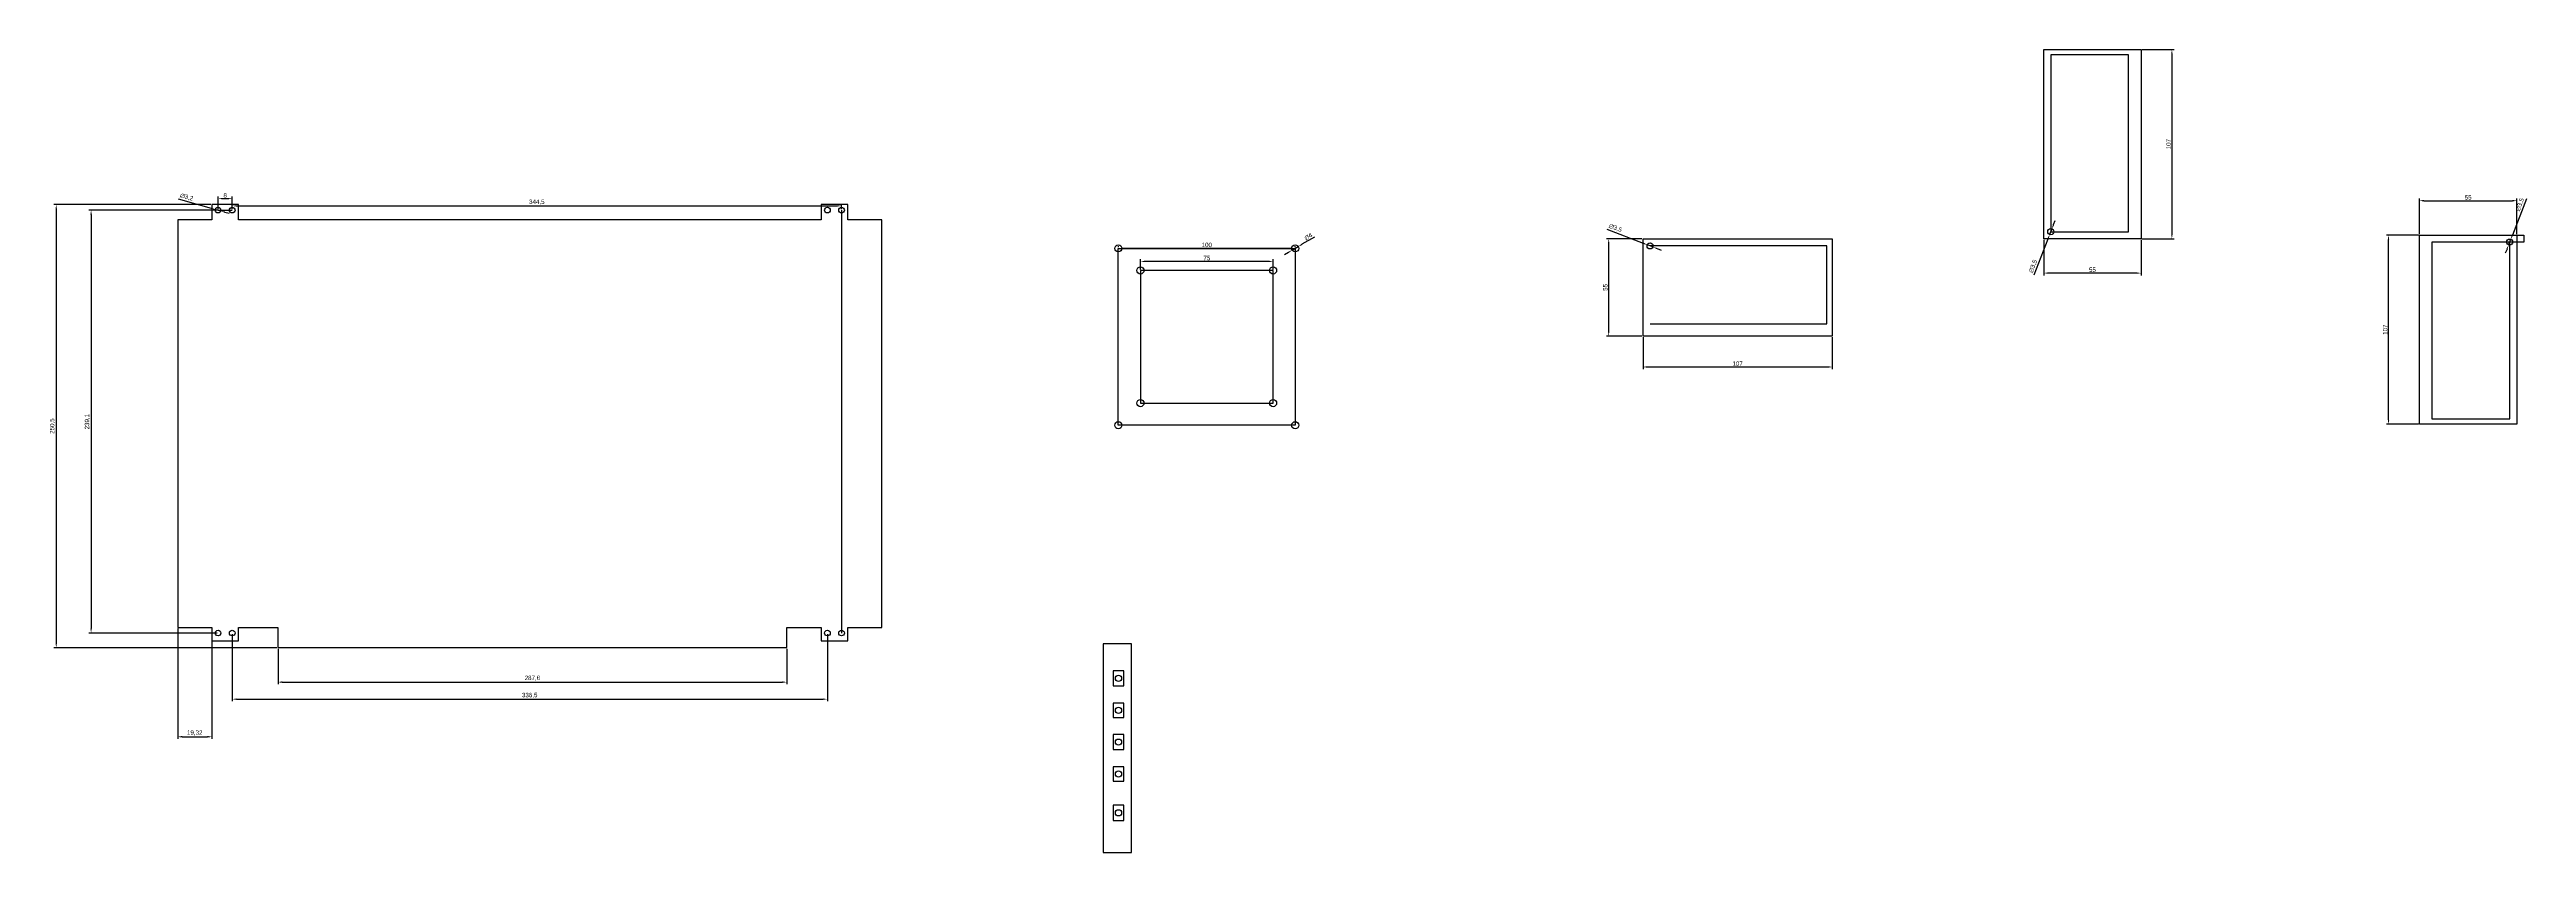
# Model space of a CAD drawing. Header units: millimetres. Extents: x -1635 to 5442, y -1125 to 1353.
# Drawn here: x 2067 to 3467, y 900 to 1353 of the extents above; entities that cross this region are included whole.
import ezdxf

# ---------------------------------------------------------------- set-up
doc = ezdxf.new("R2010")
doc.units = ezdxf.units.MM
doc.styles.get("Standard").update_dxf_attribs({"font": 'arial.ttf'})
doc.dimstyles.new('ISO-25', dxfattribs={"dimtxt": 2.5, "dimasz": 2.5, "dimexe": 1.25, "dimexo": 0.625, "dimtad": 1, "dimtxsty": 'Standard', "dimcen": 2.5, "dimadec": 0, "dimazin": 0, "dimtfac": 1, "dimtmove": 0, "dimatfit": 3, "dimfxl": 1, "dimarcsym": 0})

# ---------------------------------------------------------------- blocks, each defined once
blk = doc.blocks.new('*D1')
at = {"color": 0, "lineweight": -2, "transparency": 16777216}
for p, q in [((2671.1, 1241.7), (2671.1, 1242.3)), ((2673.6, 1241.1), (2768.6, 1241.1)), ((2771.1, 1241.7), (2771.1, 1242.3))]:
    blk.add_line(p, q, dxfattribs=at)
at = {"color": 0, "transparency": 16777216}
for points in [[(2673.6, 1241.5), (2673.6, 1240.7), (2671.1, 1241.1)], [(2768.6, 1241.5), (2768.6, 1240.7), (2771.1, 1241.1)]]:
    blk.add_solid(points, dxfattribs=at)
at = {"layer": 'Defpoints', "color": 0, "transparency": 16777216}
for p in [(2671.1, 1241.1), (2771.1, 1241.1), (2771.1, 1241.1)]:
    blk.add_point(p, dxfattribs=at)
at = {"color": 0, "transparency": 16777216, "insert": (2721.1, 1243), "char_height": 2.5, "attachment_point": 5}
blk.add_mtext('100', dxfattribs=at)
blk = doc.blocks.new('*D2')
at = {"color": 0, "lineweight": -2, "transparency": 16777216}
for p, q in [((2683.6, 1229.2), (2683.6, 1234.9)), ((2756.1, 1233.7), (2686.1, 1233.7)), ((2758.6, 1229.2), (2758.6, 1234.9))]:
    blk.add_line(p, q, dxfattribs=at)
at = {"color": 0, "transparency": 16777216}
for points in [[(2686.1, 1234.1), (2686.1, 1233.3), (2683.6, 1233.7)], [(2756.1, 1234.1), (2756.1, 1233.3), (2758.6, 1233.7)]]:
    blk.add_solid(points, dxfattribs=at)
at = {"layer": 'Defpoints', "color": 0, "transparency": 16777216}
for p in [(2683.6, 1233.7), (2683.6, 1228.6), (2758.6, 1228.6)]:
    blk.add_point(p, dxfattribs=at)
at = {"color": 0, "transparency": 16777216, "insert": (2721.1, 1235.6), "char_height": 2.5, "attachment_point": 5}
blk.add_mtext('75', dxfattribs=at)
blk = doc.blocks.new('*D3')
at = {"color": 0, "lineweight": -2, "transparency": 16777216}
for p, q in [((2781.9, 1247.5), (2774.9, 1243.4)), ((2767.2, 1238.8), (2765, 1237.5)), ((2769.3, 1240.1), (2772.8, 1242.1))]:
    blk.add_line(p, q, dxfattribs=at)
at = {"color": 0, "transparency": 16777216}
for points in [[(2767, 1239.1), (2767.4, 1238.4), (2769.3, 1240.1)], [(2774.7, 1243.7), (2775.2, 1243), (2772.8, 1242.1)]]:
    blk.add_solid(points, dxfattribs=at)
at = {"layer": 'Defpoints', "color": 0, "transparency": 16777216}
for p in [(2769.3, 1240.1), (2772.8, 1242.1)]:
    blk.add_point(p, dxfattribs=at)
at = {"color": 0, "transparency": 16777216, "insert": (2778.5, 1247.7), "char_height": 2.5, "attachment_point": 5, "rotation": 30.4549}
blk.add_mtext('∅4', dxfattribs=at)
blk = doc.blocks.new('*D4')
at = {"color": 0, "lineweight": -2, "transparency": 16777216}
for p, q in [((2162.1, 1263.3), (2162.1, 1270.4)), ((2164.6, 1269.2), (2167.6, 1269.2)), ((2170.1, 1263.3), (2170.1, 1270.4))]:
    blk.add_line(p, q, dxfattribs=at)
at = {"color": 0, "transparency": 16777216}
for points in [[(2164.6, 1269.6), (2164.6, 1268.8), (2162.1, 1269.2)], [(2167.6, 1269.6), (2167.6, 1268.8), (2170.1, 1269.2)]]:
    blk.add_solid(points, dxfattribs=at)
at = {"layer": 'Defpoints', "color": 0, "transparency": 16777216}
for p in [(2162.1, 1262.7), (2170.1, 1269.2), (2170.1, 1262.7)]:
    blk.add_point(p, dxfattribs=at)
at = {"color": 0, "transparency": 16777216, "insert": (2166.1, 1271.1), "char_height": 2.5, "attachment_point": 5}
blk.add_mtext('8', dxfattribs=at)
blk = doc.blocks.new('*D5')
at = {"color": 0, "lineweight": -2, "transparency": 16777216}
for p, q in [((2170.1, 1263.3), (2170.1, 1266.3)), ((2172.6, 1265.1), (2512.1, 1265.1)), ((2514.6, 1263.3), (2514.6, 1266.3))]:
    blk.add_line(p, q, dxfattribs=at)
at = {"color": 0, "transparency": 16777216}
for points in [[(2172.6, 1265.5), (2172.6, 1264.7), (2170.1, 1265.1)], [(2512.1, 1265.5), (2512.1, 1264.7), (2514.6, 1265.1)]]:
    blk.add_solid(points, dxfattribs=at)
at = {"layer": 'Defpoints', "color": 0, "transparency": 16777216}
for p in [(2170.1, 1262.7), (2514.6, 1265.1), (2514.6, 1262.7)]:
    blk.add_point(p, dxfattribs=at)
at = {"color": 0, "transparency": 16777216, "insert": (2342.3, 1267.2), "char_height": 2.5, "attachment_point": 5}
blk.add_mtext('344,5', dxfattribs=at)
blk = doc.blocks.new('*D6')
at = {"color": 0, "lineweight": -2, "transparency": 16777216}
for p, q in [((2139.6, 1269.1), (2158.1, 1263.8)), ((2163.6, 1262.2), (2160.5, 1263.1)), ((2166, 1261.6), (2168.4, 1260.9))]:
    blk.add_line(p, q, dxfattribs=at)
at = {"color": 0, "transparency": 16777216}
for points in [[(2158.3, 1264.2), (2158, 1263.4), (2160.5, 1263.1)], [(2166.1, 1262), (2165.9, 1261.2), (2163.6, 1262.2)]]:
    blk.add_solid(points, dxfattribs=at)
at = {"layer": 'Defpoints', "color": 0, "transparency": 16777216}
for p in [(2160.5, 1263.1), (2163.6, 1262.2)]:
    blk.add_point(p, dxfattribs=at)
at = {"color": 0, "transparency": 16777216, "insert": (2144.3, 1270), "char_height": 2.5, "attachment_point": 5, "rotation": 344.1493}
blk.add_mtext('∅3,2', dxfattribs=at)
blk = doc.blocks.new('*D7')
at = {"color": 0, "lineweight": -2, "transparency": 16777216}
for p, q in [((2161.5, 1262.7), (2089.1, 1262.7)), ((2090.3, 1260.2), (2090.3, 1026.1)), ((2161.5, 1023.6), (2089.1, 1023.6))]:
    blk.add_line(p, q, dxfattribs=at)
at = {"color": 0, "transparency": 16777216}
for points in [[(2089.9, 1260.2), (2090.7, 1260.2), (2090.3, 1262.7)], [(2089.9, 1026.1), (2090.7, 1026.1), (2090.3, 1023.6)]]:
    blk.add_solid(points, dxfattribs=at)
at = {"layer": 'Defpoints', "color": 0, "transparency": 16777216}
for p in [(2162.1, 1262.7), (2090.3, 1023.6), (2162.1, 1023.6)]:
    blk.add_point(p, dxfattribs=at)
at = {"color": 0, "transparency": 16777216, "insert": (2088.2, 1143.1), "char_height": 2.5, "attachment_point": 5, "rotation": 90}
blk.add_mtext('239,1', dxfattribs=at)
blk = doc.blocks.new('*D8')
at = {"color": 0, "lineweight": -2, "transparency": 16777216}
for p, q in [((2170.1, 1023), (2170.1, 985)), ((2506.6, 1023), (2506.6, 985)), ((2172.6, 986.2), (2504.1, 986.2))]:
    blk.add_line(p, q, dxfattribs=at)
at = {"color": 0, "transparency": 16777216}
for points in [[(2172.6, 986.6), (2172.6, 985.8), (2170.1, 986.2)], [(2504.1, 986.6), (2504.1, 985.8), (2506.6, 986.2)]]:
    blk.add_solid(points, dxfattribs=at)
at = {"layer": 'Defpoints', "color": 0, "transparency": 16777216}
for p in [(2170.1, 1023.6), (2506.6, 1023.6), (2506.6, 986.2)]:
    blk.add_point(p, dxfattribs=at)
at = {"color": 0, "transparency": 16777216, "insert": (2338.3, 988.3), "char_height": 2.5, "attachment_point": 5}
blk.add_mtext('336,5', dxfattribs=at)
blk = doc.blocks.new('*D9')
at = {"color": 0, "lineweight": -2, "transparency": 16777216}
for p, q in [((2139.3, 1026.1), (2139.3, 963.7)), ((2158.6, 1026.1), (2158.6, 963.7)), ((2141.8, 964.9), (2156.1, 964.9))]:
    blk.add_line(p, q, dxfattribs=at)
at = {"color": 0, "transparency": 16777216}
for points in [[(2141.8, 965.4), (2141.8, 964.5), (2139.3, 964.9)], [(2156.1, 965.4), (2156.1, 964.5), (2158.6, 964.9)]]:
    blk.add_solid(points, dxfattribs=at)
at = {"layer": 'Defpoints', "color": 0, "transparency": 16777216}
for p in [(2139.3, 1026.7), (2158.6, 1026.7), (2158.6, 964.9)]:
    blk.add_point(p, dxfattribs=at)
at = {"color": 0, "transparency": 16777216, "insert": (2148.9, 967.1), "char_height": 2.5, "attachment_point": 5}
blk.add_mtext('19,32', dxfattribs=at)
blk = doc.blocks.new('*D10')
at = {"color": 0, "lineweight": -2, "transparency": 16777216}
for p, q in [((2196, 1014.7), (2196, 994.6)), ((2483.6, 1014.7), (2483.6, 994.6)), ((2198.5, 995.8), (2481.1, 995.8))]:
    blk.add_line(p, q, dxfattribs=at)
at = {"color": 0, "transparency": 16777216}
for points in [[(2198.5, 996.3), (2198.5, 995.4), (2196, 995.8)], [(2481.1, 996.3), (2481.1, 995.4), (2483.6, 995.8)]]:
    blk.add_solid(points, dxfattribs=at)
at = {"layer": 'Defpoints', "color": 0, "transparency": 16777216}
for p in [(2196, 1015.3), (2483.6, 1015.3), (2483.6, 995.8)]:
    blk.add_point(p, dxfattribs=at)
at = {"color": 0, "transparency": 16777216, "insert": (2339.8, 998), "char_height": 2.5, "attachment_point": 5}
blk.add_mtext('287,6', dxfattribs=at)
blk = doc.blocks.new('*D11')
at = {"color": 0, "lineweight": -2, "transparency": 16777216}
for p, q in [((2158, 1265.8), (2069.3, 1265.8)), ((2070.6, 1263.3), (2070.6, 1017.8)), ((2195.3, 1015.3), (2069.3, 1015.3))]:
    blk.add_line(p, q, dxfattribs=at)
at = {"color": 0, "transparency": 16777216}
for points in [[(2070.2, 1263.3), (2071, 1263.3), (2070.6, 1265.8)], [(2070.2, 1017.8), (2071, 1017.8), (2070.6, 1015.3)]]:
    blk.add_solid(points, dxfattribs=at)
at = {"layer": 'Defpoints', "color": 0, "transparency": 16777216}
for p in [(2158.6, 1265.8), (2070.6, 1015.3), (2196, 1015.3)]:
    blk.add_point(p, dxfattribs=at)
at = {"color": 0, "transparency": 16777216, "insert": (2068.5, 1140.6), "char_height": 2.5, "attachment_point": 5, "rotation": 90}
blk.add_mtext('250,5', dxfattribs=at)
blk = doc.blocks.new('*D37')
at = {"color": 0, "lineweight": -2, "transparency": 16777216}
for p, q in [((2967.1, 1246.5), (2947, 1246.5)), ((2948.3, 1194), (2948.3, 1244)), ((2967.1, 1191.5), (2947, 1191.5))]:
    blk.add_line(p, q, dxfattribs=at)
at = {"color": 0, "transparency": 16777216}
for points in [[(2947.9, 1244), (2948.7, 1244), (2948.3, 1246.5)], [(2947.9, 1194), (2948.7, 1194), (2948.3, 1191.5)]]:
    blk.add_solid(points, dxfattribs=at)
at = {"layer": 'Defpoints', "color": 0, "transparency": 16777216}
for p in [(2948.3, 1246.5), (2967.7, 1246.5), (2967.7, 1191.5)]:
    blk.add_point(p, dxfattribs=at)
at = {"color": 0, "transparency": 16777216, "insert": (2946.4, 1219), "char_height": 2.5, "attachment_point": 5, "rotation": 90}
blk.add_mtext('55', dxfattribs=at)
blk = doc.blocks.new('*D38')
at = {"color": 0, "lineweight": -2, "transparency": 16777216}
for p, q in [((2967.7, 1190.9), (2967.7, 1172.8)), ((3074.7, 1190.9), (3074.7, 1172.8)), ((3072.2, 1174), (2970.2, 1174))]:
    blk.add_line(p, q, dxfattribs=at)
at = {"color": 0, "transparency": 16777216}
for points in [[(2970.2, 1174.5), (2970.2, 1173.6), (2967.7, 1174)], [(3072.2, 1174.5), (3072.2, 1173.6), (3074.7, 1174)]]:
    blk.add_solid(points, dxfattribs=at)
at = {"layer": 'Defpoints', "color": 0, "transparency": 16777216}
for p in [(2967.7, 1191.5), (3074.7, 1191.5), (2967.7, 1174)]:
    blk.add_point(p, dxfattribs=at)
at = {"color": 0, "transparency": 16777216, "insert": (3021.2, 1175.9), "char_height": 2.5, "attachment_point": 5}
blk.add_mtext('107', dxfattribs=at)
blk = doc.blocks.new('*D39')
at = {"color": 0, "lineweight": -2, "transparency": 16777216}
for p, q in [((2947.3, 1252), (2967.8, 1244)), ((2973.3, 1241.9), (2970.1, 1243.1)), ((2975.7, 1241), (2978, 1240.1))]:
    blk.add_line(p, q, dxfattribs=at)
at = {"color": 0, "transparency": 16777216}
for points in [[(2967.9, 1244.4), (2967.6, 1243.6), (2970.1, 1243.1)], [(2975.8, 1241.3), (2975.5, 1240.6), (2973.3, 1241.9)]]:
    blk.add_solid(points, dxfattribs=at)
at = {"layer": 'Defpoints', "color": 0, "transparency": 16777216}
for p in [(2970.1, 1243.1), (2973.3, 1241.9)]:
    blk.add_point(p, dxfattribs=at)
at = {"color": 0, "transparency": 16777216, "insert": (2952.1, 1252.5), "char_height": 2.5, "attachment_point": 5, "rotation": 338.7706}
blk.add_mtext('∅3,5', dxfattribs=at)
blk = doc.blocks.new('*D40')
at = {"color": 0, "lineweight": -2, "transparency": 16777216}
for p, q in [((3194.3, 1245.9), (3194.3, 1225.8)), ((3249.3, 1245.9), (3249.3, 1225.8)), ((3246.8, 1227.1), (3196.8, 1227.1))]:
    blk.add_line(p, q, dxfattribs=at)
at = {"color": 0, "transparency": 16777216}
for points in [[(3196.8, 1227.5), (3196.8, 1226.7), (3194.3, 1227.1)], [(3246.8, 1227.5), (3246.8, 1226.7), (3249.3, 1227.1)]]:
    blk.add_solid(points, dxfattribs=at)
at = {"layer": 'Defpoints', "color": 0, "transparency": 16777216}
for p in [(3194.3, 1246.5), (3249.3, 1246.5), (3194.3, 1227.1)]:
    blk.add_point(p, dxfattribs=at)
at = {"color": 0, "transparency": 16777216, "insert": (3221.8, 1229), "char_height": 2.5, "attachment_point": 5}
blk.add_mtext('55', dxfattribs=at)
blk = doc.blocks.new('*D41')
at = {"color": 0, "lineweight": -2, "transparency": 16777216}
for p, q in [((3249.9, 1353.5), (3268, 1353.5)), ((3266.7, 1351), (3266.7, 1249)), ((3249.9, 1246.5), (3268, 1246.5))]:
    blk.add_line(p, q, dxfattribs=at)
at = {"color": 0, "transparency": 16777216}
for points in [[(3266.3, 1351), (3267.1, 1351), (3266.7, 1353.5)], [(3266.3, 1249), (3267.1, 1249), (3266.7, 1246.5)]]:
    blk.add_solid(points, dxfattribs=at)
at = {"layer": 'Defpoints', "color": 0, "transparency": 16777216}
for p in [(3249.3, 1353.5), (3249.3, 1246.5), (3266.7, 1246.5)]:
    blk.add_point(p, dxfattribs=at)
at = {"color": 0, "transparency": 16777216, "insert": (3264.8, 1300), "char_height": 2.5, "attachment_point": 5, "rotation": 90}
blk.add_mtext('107', dxfattribs=at)
blk = doc.blocks.new('*D42')
at = {"color": 0, "lineweight": -2, "transparency": 16777216}
for p, q in [((3188.8, 1226.1), (3196.7, 1246.5)), ((3198.9, 1252.1), (3197.6, 1248.9)), ((3199.8, 1254.5), (3200.7, 1256.8))]:
    blk.add_line(p, q, dxfattribs=at)
at = {"color": 0, "transparency": 16777216}
for points in [[(3196.3, 1246.7), (3197.1, 1246.4), (3197.6, 1248.9)], [(3199.4, 1254.6), (3200.2, 1254.3), (3198.9, 1252.1)]]:
    blk.add_solid(points, dxfattribs=at)
at = {"layer": 'Defpoints', "color": 0, "transparency": 16777216}
for p in [(3197.6, 1248.9), (3198.9, 1252.1)]:
    blk.add_point(p, dxfattribs=at)
at = {"color": 0, "transparency": 16777216, "insert": (3188.3, 1230.9), "char_height": 2.5, "attachment_point": 5, "rotation": 68.7706}
blk.add_mtext('∅3,5', dxfattribs=at)
blk = doc.blocks.new('*D43')
at = {"color": 0, "lineweight": -2, "transparency": 16777216}
for p, q in [((3406.7, 1249.2), (3406.7, 1269.3)), ((3409.2, 1268), (3459.2, 1268)), ((3461.7, 1249.2), (3461.7, 1269.3))]:
    blk.add_line(p, q, dxfattribs=at)
at = {"color": 0, "transparency": 16777216}
for points in [[(3409.2, 1268.5), (3409.2, 1267.6), (3406.7, 1268)], [(3459.2, 1268.5), (3459.2, 1267.6), (3461.7, 1268)]]:
    blk.add_solid(points, dxfattribs=at)
at = {"layer": 'Defpoints', "color": 0, "transparency": 16777216}
for p in [(3461.7, 1268), (3406.7, 1248.6), (3461.7, 1248.6)]:
    blk.add_point(p, dxfattribs=at)
at = {"color": 0, "transparency": 16777216, "insert": (3434.2, 1269.9), "char_height": 2.5, "attachment_point": 5}
blk.add_mtext('55', dxfattribs=at)
blk = doc.blocks.new('*D44')
at = {"color": 0, "lineweight": -2, "transparency": 16777216}
for p, q in [((3406.1, 1248.6), (3388, 1248.6)), ((3389.2, 1144.1), (3389.2, 1246.1)), ((3406.1, 1141.6), (3388, 1141.6))]:
    blk.add_line(p, q, dxfattribs=at)
at = {"color": 0, "transparency": 16777216}
for points in [[(3388.8, 1246.1), (3389.6, 1246.1), (3389.2, 1248.6)], [(3388.8, 1144.1), (3389.6, 1144.1), (3389.2, 1141.6)]]:
    blk.add_solid(points, dxfattribs=at)
at = {"layer": 'Defpoints', "color": 0, "transparency": 16777216}
for p in [(3389.2, 1248.6), (3406.7, 1248.6), (3406.7, 1141.6)]:
    blk.add_point(p, dxfattribs=at)
at = {"color": 0, "transparency": 16777216, "insert": (3387.3, 1195.1), "char_height": 2.5, "attachment_point": 5, "rotation": 90}
blk.add_mtext('107', dxfattribs=at)
blk = doc.blocks.new('*D45')
at = {"color": 0, "lineweight": -2, "transparency": 16777216}
for p, q in [((3467.2, 1269), (3459.2, 1248.6)), ((3456.2, 1240.7), (3455.2, 1238.3)), ((3457.1, 1243), (3458.3, 1246.2))]:
    blk.add_line(p, q, dxfattribs=at)
at = {"color": 0, "transparency": 16777216}
for points in [[(3458.8, 1248.7), (3459.6, 1248.4), (3458.3, 1246.2)], [(3455.8, 1240.8), (3456.5, 1240.5), (3457.1, 1243)]]:
    blk.add_solid(points, dxfattribs=at)
at = {"layer": 'Defpoints', "color": 0, "transparency": 16777216}
for p in [(3457.1, 1243), (3458.3, 1246.2)]:
    blk.add_point(p, dxfattribs=at)
at = {"color": 0, "transparency": 16777216, "insert": (3463.6, 1265.8), "char_height": 2.5, "attachment_point": 5, "rotation": 68.7706}
blk.add_mtext('∅3,5', dxfattribs=at)

msp = doc.modelspace()

# ---------------------------------------------------------------- linework, layer by layer
for p, q in [((3194.252, 1246.496), (3194.252, 1353.496)), ((3194.252, 1353.496), (3249.252, 1353.496)), ((3242.252, 1350.496), (3198.252, 1350.496)), ((3198.252, 1350.496), (3198.252, 1250.496)), ((3242.252, 1250.496), (3242.252, 1350.496)), ((3249.252, 1353.496), (3249.252, 1246.496)), ((2162.087, 1262.679), (2170.087, 1262.679)), ((2514.587, 1262.679), (2514.587, 1023.579)), ((2967.713, 1246.496), (3074.713, 1246.496)), ((2967.713, 1191.496), (2967.713, 1246.496)), ((3074.713, 1246.496), (3074.713, 1191.496)), ((3249.252, 1246.496), (3194.252, 1246.496)), ((3198.252, 1250.496), (3242.252, 1250.496)), ((3406.692, 1141.619), (3406.692, 1248.619)), ((3406.692, 1248.619), (3461.692, 1248.619)), ((3461.692, 1248.619), (3461.692, 1141.619)), ((3461.692, 1248.619), (3465.692, 1248.619)), ((3465.692, 1248.619), (3465.692, 1244.619)), ((3071.713, 1242.496), (2971.713, 1242.496)), ((3071.713, 1198.496), (3071.713, 1242.496)), ((3461.692, 1244.619), (3413.692, 1244.619)), ((3413.692, 1244.619), (3413.692, 1144.619)), ((3465.692, 1244.619), (3457.692, 1244.619)), ((3457.692, 1144.619), (3457.692, 1244.619)), ((3074.713, 1191.496), (2967.713, 1191.496)), ((2971.713, 1198.496), (3071.713, 1198.496)), ((3461.692, 1141.619), (3406.692, 1141.619)), ((3413.692, 1144.619), (3457.692, 1144.619))]:
    msp.add_line(p, q)
for points in [[(2158.587, 1265.829), (2158.587, 1257.179), (2139.272, 1257.179), (2139.272, 1026.729), (2158.587, 1026.729), (2158.587, 1019.229), (2173.587, 1019.229), (2173.587, 1026.729), (2195.972, 1026.729), (2195.972, 1015.329), (2483.572, 1015.329), (2483.572, 1026.729), (2503.087, 1026.729), (2503.087, 1019.229), (2518.087, 1019.229), (2518.087, 1026.729), (2537.402, 1026.729), (2537.402, 1257.179), (2518.087, 1257.179), (2518.087, 1265.829), (2503.087, 1265.829), (2503.087, 1257.179), (2173.587, 1257.179), (2173.587, 1265.829)], [(2671.061, 1141.071), (2671.061, 1241.071), (2771.061, 1241.071), (2771.061, 1141.071)], [(2758.561, 1153.571), (2758.561, 1228.571), (2683.561, 1228.571), (2683.561, 1153.571)], [(2668.158, 993.677), (2674.158, 993.677), (2674.158, 997.927), (2674.158, 1002.177), (2668.158, 1002.177)], [(2674.158, 975.927), (2674.158, 979.927), (2674.158, 983.927), (2668.158, 983.927), (2668.158, 975.927)], [(2668.158, 957.677), (2674.158, 957.677), (2674.158, 961.927), (2674.158, 966.177), (2668.158, 966.177)], [(2674.158, 939.927), (2674.158, 943.927), (2674.158, 947.927), (2668.158, 947.927), (2668.158, 939.927)], [(2668.158, 917.677), (2674.158, 917.677), (2674.158, 921.927), (2674.158, 926.177), (2668.158, 926.177)]]:
    msp.add_lwpolyline(points, close=True)
msp.add_lwpolyline([(2671.158, 1017.527), (2662.458, 1017.527), (2662.458, 899.527), (2678.458, 899.527), (2678.458, 1017.527), (2662.458, 1017.527)])
for centre, radius in [((2162.087, 1262.679), 1.6), ((2170.087, 1262.679), 1.6), ((2506.587, 1262.679), 1.6), ((2514.587, 1262.679), 1.6), ((3198.252, 1250.496), 1.75), ((3457.692, 1244.619), 1.75), ((2671.061, 1241.071), 2), ((2771.061, 1241.071), 2), ((2971.713, 1242.496), 1.75), ((2683.561, 1228.571), 2), ((2758.561, 1228.571), 2), ((2683.561, 1153.571), 2), ((2758.561, 1153.571), 2), ((2671.061, 1141.071), 2), ((2771.061, 1141.071), 2), ((2162.087, 1023.579), 1.6), ((2170.087, 1023.579), 1.6), ((2506.587, 1023.579), 1.6), ((2514.587, 1023.579), 1.6), ((2671.158, 997.927), 1.75), ((2671.158, 979.927), 1.75), ((2671.158, 961.927), 1.75), ((2671.158, 943.927), 1.75), ((2671.158, 921.927), 1.75)]:
    msp.add_circle(centre, radius)

# ---------------------------------------------------------------- dimensions: what is measured, and where the dimension line sits
for base, p1, p2, angle, picture, middle in [((3266.711, 1246.496), (3249.252, 1353.496), (3249.252, 1246.496), 90, '*D41', (3264.81, 1299.996)), ((2070.581, 1015.329), (2158.587, 1265.829), (2195.972, 1015.329), 90, '*D11', (2068.453, 1140.579)), ((2090.303, 1023.579), (2162.087, 1262.679), (2162.087, 1023.579), 90, '*D7', (2088.176, 1143.129)), ((2948.289, 1246.496), (2967.713, 1191.496), (2967.713, 1246.496), 90, '*D37', (2946.392, 1218.996)), ((3194.252, 1227.071), (3249.252, 1246.496), (3194.252, 1246.496), 180, '*D40', (3221.752, 1228.967)), ((3389.233, 1248.619), (3406.692, 1141.619), (3406.692, 1248.619), 270, '*D44', (3387.332, 1195.119))]:
    dim = msp.add_linear_dim(base=base, p1=p1, p2=p2, angle=angle, dimstyle='ISO-25')
    dim.commit()
    dim.dimension.update_dxf_attribs({"geometry": picture, "text_midpoint": middle})
for p1, p2, picture, middle in [((2163.626, 1262.242), (2160.548, 1263.116), '*D6', (2143.715, 1267.895)), ((3457.059, 1242.987), (3458.326, 1246.25), '*D45', (3465.627, 1265.043)), ((2973.345, 1241.862), (2970.082, 1243.129), '*D39', (2951.289, 1250.43)), ((3198.886, 1252.127), (3197.619, 1248.864), '*D42', (3190.318, 1230.071))]:
    dim = msp.add_diameter_dim_2p(p1=p1, p2=p2, dimstyle='ISO-25')
    dim.commit()
    dim.dimension.update_dxf_attribs({"geometry": picture, "text_midpoint": middle, "dimtype": 163})
for base, p1, p2, picture, middle in [((2170.087, 1269.179), (2162.087, 1262.679), (2170.087, 1262.679), '*D4', (2166.087, 1271.081)), ((2514.587, 1265.097), (2170.087, 1262.679), (2514.587, 1262.679), '*D5', (2342.337, 1267.224)), ((3461.692, 1268.043), (3406.692, 1248.619), (3461.692, 1248.619), '*D43', (3434.192, 1269.94)), ((2771.061, 1241.071), (2671.061, 1241.071), (2771.061, 1241.071), '*D1', (2721.061, 1242.973)), ((2683.561, 1233.676), (2758.561, 1228.571), (2683.561, 1228.571), '*D2', (2721.061, 1235.573)), ((2967.713, 1174.037), (3074.713, 1191.496), (2967.713, 1191.496), '*D38', (3021.213, 1175.938)), ((2158.58687624, 964.943415438), (2139.27187624, 1026.728724214), (2158.58687624, 1026.728724214), '*D9', (2148.92937624, 967.070802887)), ((2506.587, 986.216), (2170.087, 1023.579), (2506.587, 1023.579), '*D8', (2338.337, 988.343)), ((2483.572, 995.838), (2195.972, 1015.329), (2483.572, 1015.329), '*D10', (2339.772, 997.965))]:
    dim = msp.add_linear_dim(base=base, p1=p1, p2=p2, dimstyle='ISO-25')
    dim.commit()
    dim.dimension.update_dxf_attribs({"geometry": picture, "text_midpoint": middle})
dim = msp.add_diameter_dim_2p(p1=(2769.337, 1240.058), p2=(2772.785, 1242.085), dimstyle='ISO-25')
dim.commit()
dim.dimension.update_dxf_attribs({"geometry": '*D3', "text_midpoint": (2778.509, 1247.738)})

doc.saveas('drawing.dxf')
